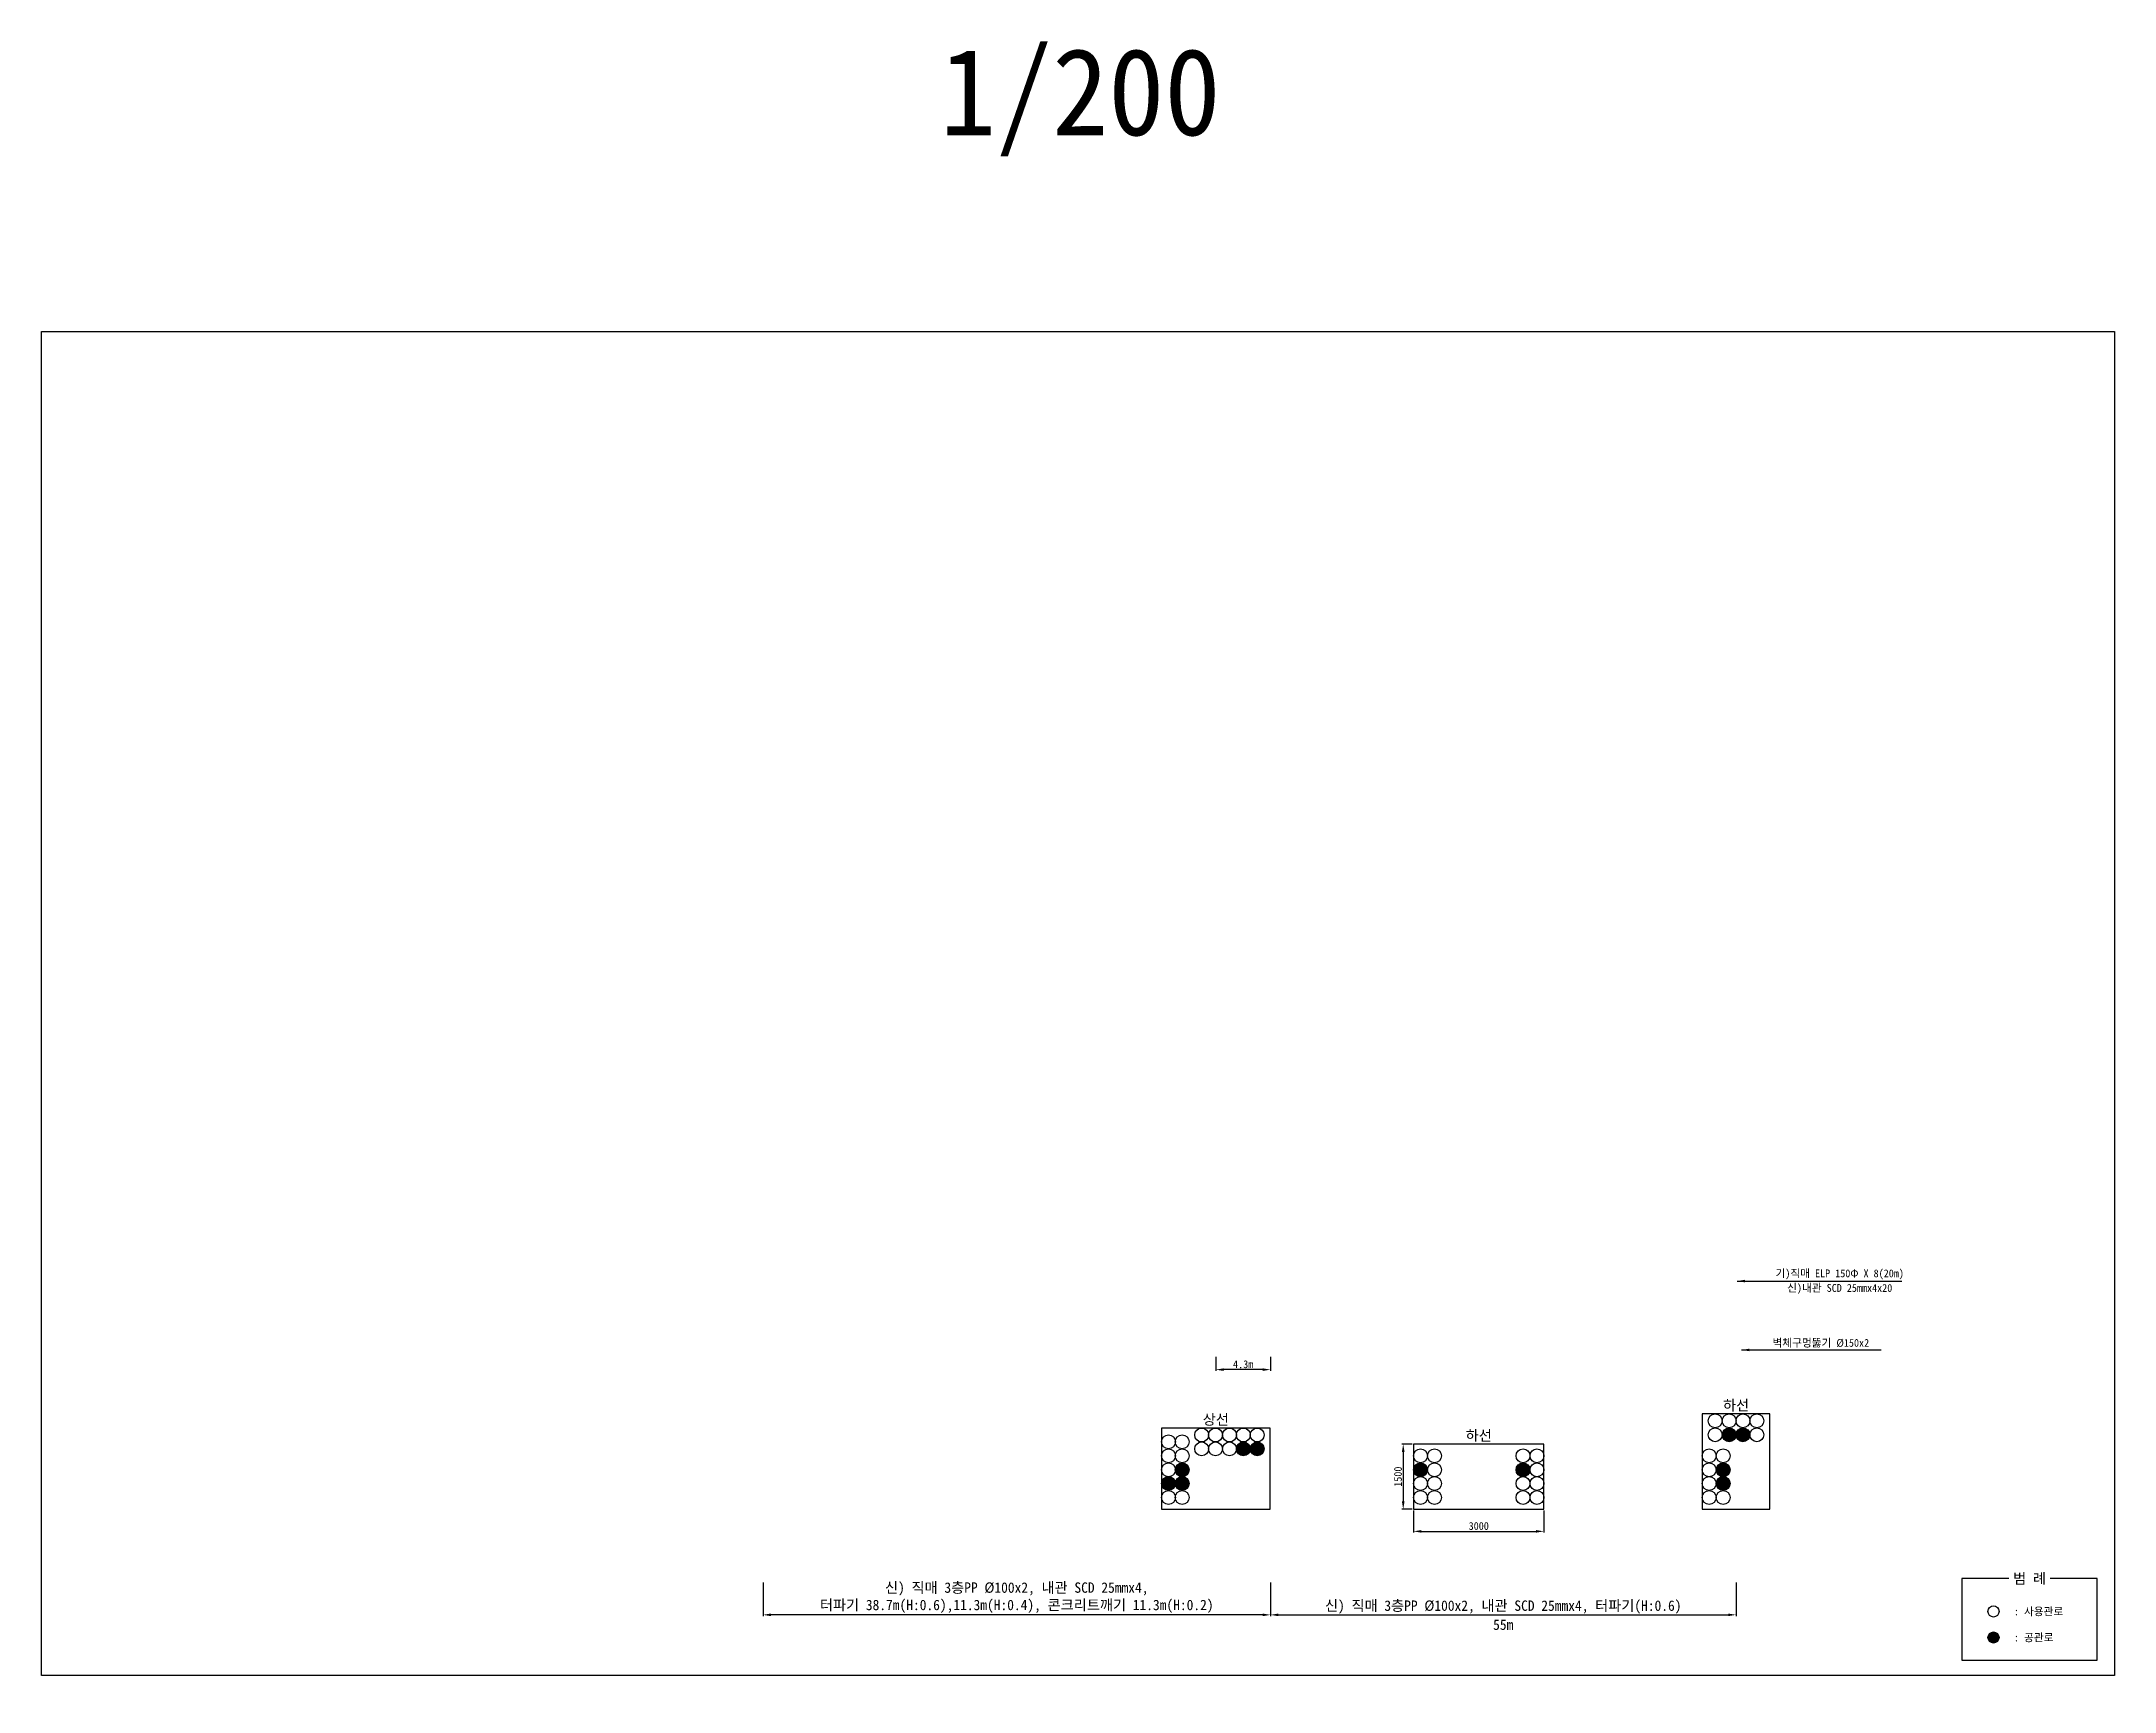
# Model space of a CAD drawing. Extents: x -179 to 159, y -6 to 158.
# Drawn here: x -178.5 to -19.3, y -5.6 to 121.1 of the extents above; entities that cross this region are included whole.
import ezdxf
from ezdxf.enums import TextEntityAlignment as Align

# ---------------------------------------------------------------- set-up
doc = ezdxf.new("R2010")
doc.units = 0
doc.header["$MEASUREMENT"] = 0
doc.layers.get('Defpoints').update_dxf_attribs({"linetype": 'CONTINUOUS'})
doc.layers.add('TX-PAPR', color=2, linetype='CONTINUOUS', plot=False)
for name, color, linetype in [('TZ-DIMS', 1, 'CONTINUOUS'), ('TZ-LEAL', 1, 'CONTINUOUS'), ('TZ-LEAT', 3, 'CONTINUOUS'), ('TZ-LINE', 7, 'CONTINUOUS'), ('TZ-TEX2', 3, 'CONTINUOUS'), ('TZ-TEXT', 6, 'CONTINUOUS')]:
    doc.layers.add(name, color=color, linetype=linetype)
doc.styles.get("Standard").update_dxf_attribs({"font": 'GulimChe.ttf'})
doc.dimstyles.new('D200', dxfattribs={"dimscale": 0.2, "dimtxt": 3, "dimasz": 3, "dimexe": 0.5, "dimexo": 0.5, "dimgap": 0.5, "dimtad": 1, "dimdec": 0, "dimzin": 1, "dimdsep": 46, "dimlunit": 6, "dimtxsty": 'Standard', "dimcen": 1, "dimclrd": 1, "dimclre": 1, "dimclrt": 3, "dimadec": 0, "dimazin": 0, "dimtfac": 1, "dimtdec": 0, "dimtix": 1, "dimtmove": 2, "dimatfit": 3, "dimfxl": 0, "dimtvp": 2, "dimlwd": -1, "dimlwe": -1, "dimarcsym": 0})

msp = doc.modelspace()

# ---------------------------------------------------------------- texts
at = {"layer": 'TZ-LEAT'}
msp.add_text('기)직매 ELP 150Φ X 8(20m)', height=0.6, dxfattribs=at).set_placement((-40.45, 26.43, 0.31), align=Align.MIDDLE)
at = {"layer": 'TZ-TEX2'}
for s, height, p in [('1/200', 6.667, (-98.77, 116.65)), ('하선', 0.8, (-48.41, 16.34, 0.31)), ('상선', 0.8, (-88.36, 15.25, 0.31)), ('하선', 0.8, (-68.17, 14.02, 0.31)), ('범 례', 0.8, (-25.87, 3.04, 0.31))]:
    msp.add_text(s, height=height, dxfattribs=at).set_placement(p, align=Align.MIDDLE)
for s, p in [(': 사용관로', (-27.07, 0.5, 0.31)), (': 공관로', (-27.07, -1.5, 0.31))]:
    msp.add_text(s, height=0.6, dxfattribs=at).set_placement(p, align=Align.MIDDLE_LEFT)
at = {"layer": 'TZ-TEXT'}
msp.add_text('신)내관 SCD 25mmx4x20', height=0.6, rotation=359.9482, dxfattribs=at).set_placement((-40.45, 25.31, 0.31), align=Align.MIDDLE)
msp.add_text('벽체구멍뚫기 Ø150x2', height=0.6, rotation=359.9482, dxfattribs=at).set_placement((-45.61, 21.13, 0.31), align=Align.MIDDLE_LEFT)
at = {"layer": 'TZ-TEXT', "ltscale": 2, "insert": (-66.29, -0.52, 0.31), "char_height": 0.8, "attachment_point": 5}
msp.add_mtext('55m', dxfattribs=at)

# ---------------------------------------------------------------- blocks, each defined once
blk = doc.blocks.new('*D8')
at = {"layer": 'Defpoints', "color": 0, "ltscale": 2}
for p in [(-73.17, 13.35), (-73.97, 8.35), (-73.17, 8.35)]:
    blk.add_point(p, dxfattribs=at)
at = {"layer": 'TZ-DIMS', "color": 1, "ltscale": 2}
for p, q in [((-73.27, 13.35), (-74.07, 13.35)), ((-73.97, 12.75), (-73.97, 8.95)), ((-73.27, 8.35), (-74.07, 8.35))]:
    blk.add_line(p, q, dxfattribs=at)
for points in [[(-74.07, 12.75), (-73.87, 12.75), (-73.97, 13.35)], [(-74.07, 8.95), (-73.87, 8.95), (-73.97, 8.35)]]:
    blk.add_solid(points, dxfattribs=at)
at = {"layer": 'TZ-DIMS', "color": 3, "ltscale": 2, "insert": (-74.37, 10.85), "char_height": 0.6, "attachment_point": 5, "rotation": 90}
blk.add_mtext('1500', dxfattribs=at)
blk = doc.blocks.new('*D9')
at = {"layer": 'Defpoints', "color": 0, "ltscale": 2}
for p in [(-73.17, 8.35), (-63.17, 8.35), (-63.17, 6.65)]:
    blk.add_point(p, dxfattribs=at)
at = {"layer": 'TZ-DIMS', "color": 1, "ltscale": 2}
for p, q in [((-73.17, 8.25), (-73.17, 6.55)), ((-63.17, 8.25), (-63.17, 6.55)), ((-72.57, 6.65), (-63.77, 6.65))]:
    blk.add_line(p, q, dxfattribs=at)
for points in [[(-72.57, 6.75), (-72.57, 6.55), (-73.17, 6.65)], [(-63.77, 6.75), (-63.77, 6.55), (-63.17, 6.65)]]:
    blk.add_solid(points, dxfattribs=at)
at = {"layer": 'TZ-DIMS', "color": 3, "ltscale": 2, "insert": (-68.17, 7.06), "char_height": 0.6, "attachment_point": 5}
blk.add_mtext('3000', dxfattribs=at)
blk = doc.blocks.new('*D10')
at = {"layer": 'Defpoints', "color": 0, "ltscale": 2}
for p in [(-88.36, 20.15), (-84.16, 20.15), (-88.36, 19.07)]:
    blk.add_point(p, dxfattribs=at)
at = {"layer": 'TZ-DIMS', "color": 1, "ltscale": 2}
for p, q in [((-88.36, 20.05), (-88.36, 18.97)), ((-84.16, 20.05), (-84.16, 18.97)), ((-84.76, 19.07), (-87.76, 19.07))]:
    blk.add_line(p, q, dxfattribs=at)
for points in [[(-87.76, 19.17), (-87.76, 18.97), (-88.36, 19.07)], [(-84.76, 19.17), (-84.76, 18.97), (-84.16, 19.07)]]:
    blk.add_solid(points, dxfattribs=at)
at = {"layer": 'TZ-DIMS', "color": 3, "ltscale": 2, "insert": (-86.26, 19.48), "char_height": 0.6, "width": 0.3945, "attachment_point": 5}
blk.add_mtext('4.3m', dxfattribs=at)
blk = doc.blocks.new('*D11')
at = {"layer": 'Defpoints', "color": 0, "ltscale": 2}
for p in [(-84.16, 2.82), (-48.41, 2.82), (-48.41, 0.24)]:
    blk.add_point(p, dxfattribs=at)
at = {"layer": 'TZ-TEXT', "color": 1, "ltscale": 2}
for p, q in [((-84.16, 2.72), (-84.16, 0.14)), ((-48.41, 2.72), (-48.41, 0.14)), ((-83.56, 0.24), (-49.01, 0.24))]:
    blk.add_line(p, q, dxfattribs=at)
for points in [[(-83.56, 0.34), (-83.56, 0.14), (-84.16, 0.24)], [(-49.01, 0.34), (-49.01, 0.14), (-48.41, 0.24)]]:
    blk.add_solid(points, dxfattribs=at)
at = {"layer": 'TZ-TEXT', "color": 3, "ltscale": 2, "insert": (-66.29, 0.84), "char_height": 0.8, "attachment_point": 5}
blk.add_mtext('{\\C6;신) 직매 3층PP Ø100x2, 내관 SCD 25mmx4, 터파기(H:0.6)}', dxfattribs=at)
blk = doc.blocks.new('*D12')
at = {"layer": 'Defpoints', "color": 0, "ltscale": 2}
for p in [(-123.13, 2.82), (-84.16, 2.82), (-123.13, 0.24)]:
    blk.add_point(p, dxfattribs=at)
at = {"layer": 'TZ-TEXT', "color": 1, "ltscale": 2}
for p, q in [((-123.13, 2.72), (-123.13, 0.14)), ((-84.16, 2.72), (-84.16, 0.14)), ((-84.76, 0.24), (-122.53, 0.24))]:
    blk.add_line(p, q, dxfattribs=at)
for points in [[(-122.53, 0.34), (-122.53, 0.14), (-123.13, 0.24)], [(-84.76, 0.34), (-84.76, 0.14), (-84.16, 0.24)]]:
    blk.add_solid(points, dxfattribs=at)
at = {"layer": 'TZ-TEXT', "color": 3, "ltscale": 2, "insert": (-103.65, 1.56), "char_height": 0.8, "attachment_point": 5}
blk.add_mtext('{\\C6;신) 직매 3층PP Ø100x2, 내관 SCD 25mmx4,\\P터파기 38.7m(H:0.6),11.3m(H:0.4), 콘크리트깨기 11.3m(H:0.2)}', dxfattribs=at)

# ---------------------------------------------------------------- dimensions: what is measured, and where the dimension line sits
at = {"layer": 'TZ-DIMS', "ltscale": 2}
for base, p1, p2, text, picture, middle in [((-88.36, 19.07, 0.31), (-84.16, 20.15, 0.31), (-88.36, 20.15, 0.31), '<>.3m', '*D10', (-86.26, 19.48, 0.31)), ((-63.17, 6.65, 0.31), (-73.17, 8.35, 0.31), (-63.17, 8.35, 0.31), '3000', '*D9', (-68.17, 7.06, 0.31))]:
    dim = msp.add_linear_dim(base=base, p1=p1, p2=p2, text=text, dimstyle='D200', dxfattribs=at)
    dim.commit()
    dim.dimension.update_dxf_attribs({"geometry": picture, "text_midpoint": middle})
dim = msp.add_linear_dim(base=(-73.97, 8.35, 0.46), p1=(-73.17, 13.35, 0.46), p2=(-73.17, 8.35, 0.46), angle=90, text='1500', dimstyle='D200', dxfattribs=at)
dim.commit()
dim.dimension.update_dxf_attribs({"geometry": '*D8', "text_midpoint": (-74.37, 10.85, 0.46)})
at = {"layer": 'TZ-TEXT', "ltscale": 2}
for base, p2, text, picture, middle in [((-123.13, 0.24, 0.31), (-123.13, 2.82, 0.31), '{\\C6;신) 직매 3층PP Ø100x2, 내관 SCD 25mmx4,\\P터파기 38.7m(H:0.6),11.3m(H:0.4), 콘크리트깨기 11.3m(H:0.2)}', '*D12', (-103.65, 1.56, 0.31)), ((-48.41, 0.24, 0.31), (-48.41, 2.82, 0.31), '{\\C6;신) 직매 3층PP Ø100x2, 내관 SCD 25mmx4, 터파기(H:0.6)}', '*D11', (-66.29, 0.84, 0.31))]:
    dim = msp.add_linear_dim(base=base, p1=(-84.16, 2.82, 0.31), p2=p2, text=text, dimstyle='D200', override={"dimtxt": 4}, dxfattribs=at)
    dim.commit()
    dim.dimension.update_dxf_attribs({"geometry": picture, "text_midpoint": middle})

# ---------------------------------------------------------------- hatches: boundary and pattern name
at = {"layer": 'TZ-LINE', "ltscale": 2}
h = msp.add_hatch(color=256, dxfattribs=at)
h.dxf.hatch_style = 1
h.paths.add_polyline_path([(-49.48, 14.07, 1), (-48.41, 14.07, 1)])
h = msp.add_hatch(color=256, dxfattribs=at)
h.dxf.hatch_style = 1
h.paths.add_polyline_path([(-48.41, 14.07, 1), (-47.34, 14.07, 1)])
h = msp.add_hatch(color=256, dxfattribs=at)
h.dxf.hatch_style = 1
h.paths.add_polyline_path([(-86.78, 12.98, 1), (-85.71, 12.98, 1)])
h = msp.add_hatch(color=256, dxfattribs=at)
h.dxf.hatch_style = 1
h.paths.add_polyline_path([(-85.71, 12.98, 1), (-84.65, 12.98, 1)])
h = msp.add_hatch(color=256, dxfattribs=at)
h.dxf.hatch_style = 1
h.paths.add_polyline_path([(-91.47, 11.38, 1), (-90.4, 11.38, 1)])
h = msp.add_hatch(color=256, dxfattribs=at)
h.dxf.hatch_style = 1
h.paths.add_polyline_path([(-73.17, 11.38, 1), (-72.1, 11.38, 1)])
h = msp.add_hatch(color=256, dxfattribs=at)
h.dxf.hatch_style = 1
h.paths.add_polyline_path([(-65.3, 11.38, 1), (-64.24, 11.38, 1)])
h = msp.add_hatch(color=256, dxfattribs=at)
h.dxf.hatch_style = 1
h.paths.add_polyline_path([(-49.94, 11.38, 1), (-48.87, 11.38, 1)])
h = msp.add_hatch(color=256, dxfattribs=at)
h.dxf.hatch_style = 1
h.paths.add_polyline_path([(-92.54, 10.32, 1), (-91.47, 10.32, 1)])
h = msp.add_hatch(color=256, dxfattribs=at)
h.dxf.hatch_style = 1
h.paths.add_polyline_path([(-91.47, 10.32, 1), (-90.4, 10.32, 1)])
h = msp.add_hatch(color=256, dxfattribs=at)
h.dxf.hatch_style = 1
h.paths.add_polyline_path([(-49.94, 10.32, 1), (-48.87, 10.32, 1)])
h = msp.add_hatch(color=256, dxfattribs=at)
h.dxf.hatch_style = 1
h.paths.add_polyline_path([(-29.07, -1.5, 1), (-28.22, -1.5, 1)])

# ---------------------------------------------------------------- linework, layer by layer
at = {"layer": 'TX-PAPR'}
msp.add_lwpolyline([(-178.54, 98.79), (-19.34, 98.79), (-19.34, -4.41), (-178.54, -4.41)], close=True, dxfattribs=at)
at = {"layer": 'TZ-LINE', "ltscale": 2, "elevation": 0.31}
for points in [[(-92.54, 8.35), (-84.19, 8.35), (-84.19, 14.58), (-92.54, 14.58)], [(-51, 8.35), (-45.82, 8.35), (-45.82, 15.67), (-51, 15.67)], [(-73.17, 8.35), (-63.17, 8.35), (-63.17, 13.35), (-73.17, 13.35)]]:
    msp.add_lwpolyline(points, close=True, dxfattribs=at)
msp.add_lwpolyline([(-27.46, 3.04), (-31.08, 3.04), (-31.08, -3.23), (-20.67, -3.23), (-20.67, 3.04), (-24.29, 3.04)], dxfattribs=at)
at = {"layer": 'TZ-LINE', "ltscale": 2}
for centre, radius in [((-89.45, 14.05, 0.31), 0.533), ((-88.38, 14.05, 0.31), 0.533), ((-87.31, 14.05, 0.31), 0.533), ((-86.25, 14.05, 0.31), 0.533), ((-85.18, 14.05, 0.31), 0.533), ((-50.01, 15.14, 0.31), 0.533), ((-50.01, 14.07, 0.31), 0.533), ((-48.94, 15.14, 0.31), 0.533), ((-48.94, 14.07, 0.31), 0.533), ((-47.88, 15.14, 0.31), 0.533), ((-47.88, 14.07, 0.31), 0.533), ((-46.81, 15.14, 0.31), 0.533), ((-46.81, 14.07, 0.31), 0.533), ((-92, 13.52, 0.31), 0.533), ((-92, 12.45, 0.31), 0.533), ((-90.94, 13.52, 0.31), 0.533), ((-90.94, 12.45, 0.31), 0.533), ((-89.45, 12.98, 0.31), 0.533), ((-88.38, 12.98, 0.31), 0.533), ((-87.31, 12.98, 0.31), 0.533), ((-86.25, 12.98, 0.31), 0.533), ((-85.18, 12.98, 0.31), 0.533), ((-72.64, 12.45, 0.31), 0.533), ((-71.57, 12.45, 0.31), 0.533), ((-64.77, 12.45, 0.31), 0.533), ((-63.7, 12.45, 0.31), 0.533), ((-50.47, 12.45, 0.31), 0.533), ((-49.4, 12.45, 0.31), 0.533), ((-92, 11.38, 0.31), 0.533), ((-90.94, 11.38, 0.31), 0.533), ((-72.64, 11.38, 0.31), 0.533), ((-71.57, 11.38, 0.31), 0.533), ((-64.77, 11.38, 0.31), 0.533), ((-63.7, 11.38, 0.31), 0.533), ((-50.47, 11.38, 0.31), 0.533), ((-49.4, 11.38, 0.31), 0.533), ((-92, 10.32, 0.31), 0.533), ((-92, 9.25, 0.31), 0.533), ((-90.94, 10.32, 0.31), 0.533), ((-90.94, 9.25, 0.31), 0.533), ((-72.64, 10.32, 0.31), 0.533), ((-72.64, 9.25, 0.31), 0.533), ((-71.57, 10.32, 0.31), 0.533), ((-71.57, 9.25, 0.31), 0.533), ((-64.77, 10.32, 0.31), 0.533), ((-64.77, 9.25, 0.31), 0.533), ((-63.7, 10.32, 0.31), 0.533), ((-63.7, 9.25, 0.31), 0.533), ((-50.47, 10.32, 0.31), 0.533), ((-50.47, 9.25, 0.31), 0.533), ((-49.4, 10.32, 0.31), 0.533), ((-49.4, 9.25, 0.31), 0.533), ((-28.64, 0.5, 0.31), 0.427), ((-28.64, -1.5, 0.31), 0.427)]:
    msp.add_circle(centre, radius, dxfattribs=at)

msp.set_redraw_order([(e.dxf.handle, doc.entitydb.next_handle()) for e in msp.query("TEXT MTEXT ATTDEF DIMENSION ARC_DIMENSION")])  # texts and dimensions are drawn at this point

# ---------------------------------------------------------------- leaders
at = {"layer": 'TZ-LEAL'}
for points in [[(-48.33, 25.87, 0.31), (-35.69, 25.87)], [(-47.98, 20.58, 0.31), (-37.27, 20.58, 0)]]:
    msp.add_leader(points, dimstyle='D200', dxfattribs=at)

doc.saveas('drawing.dxf')
